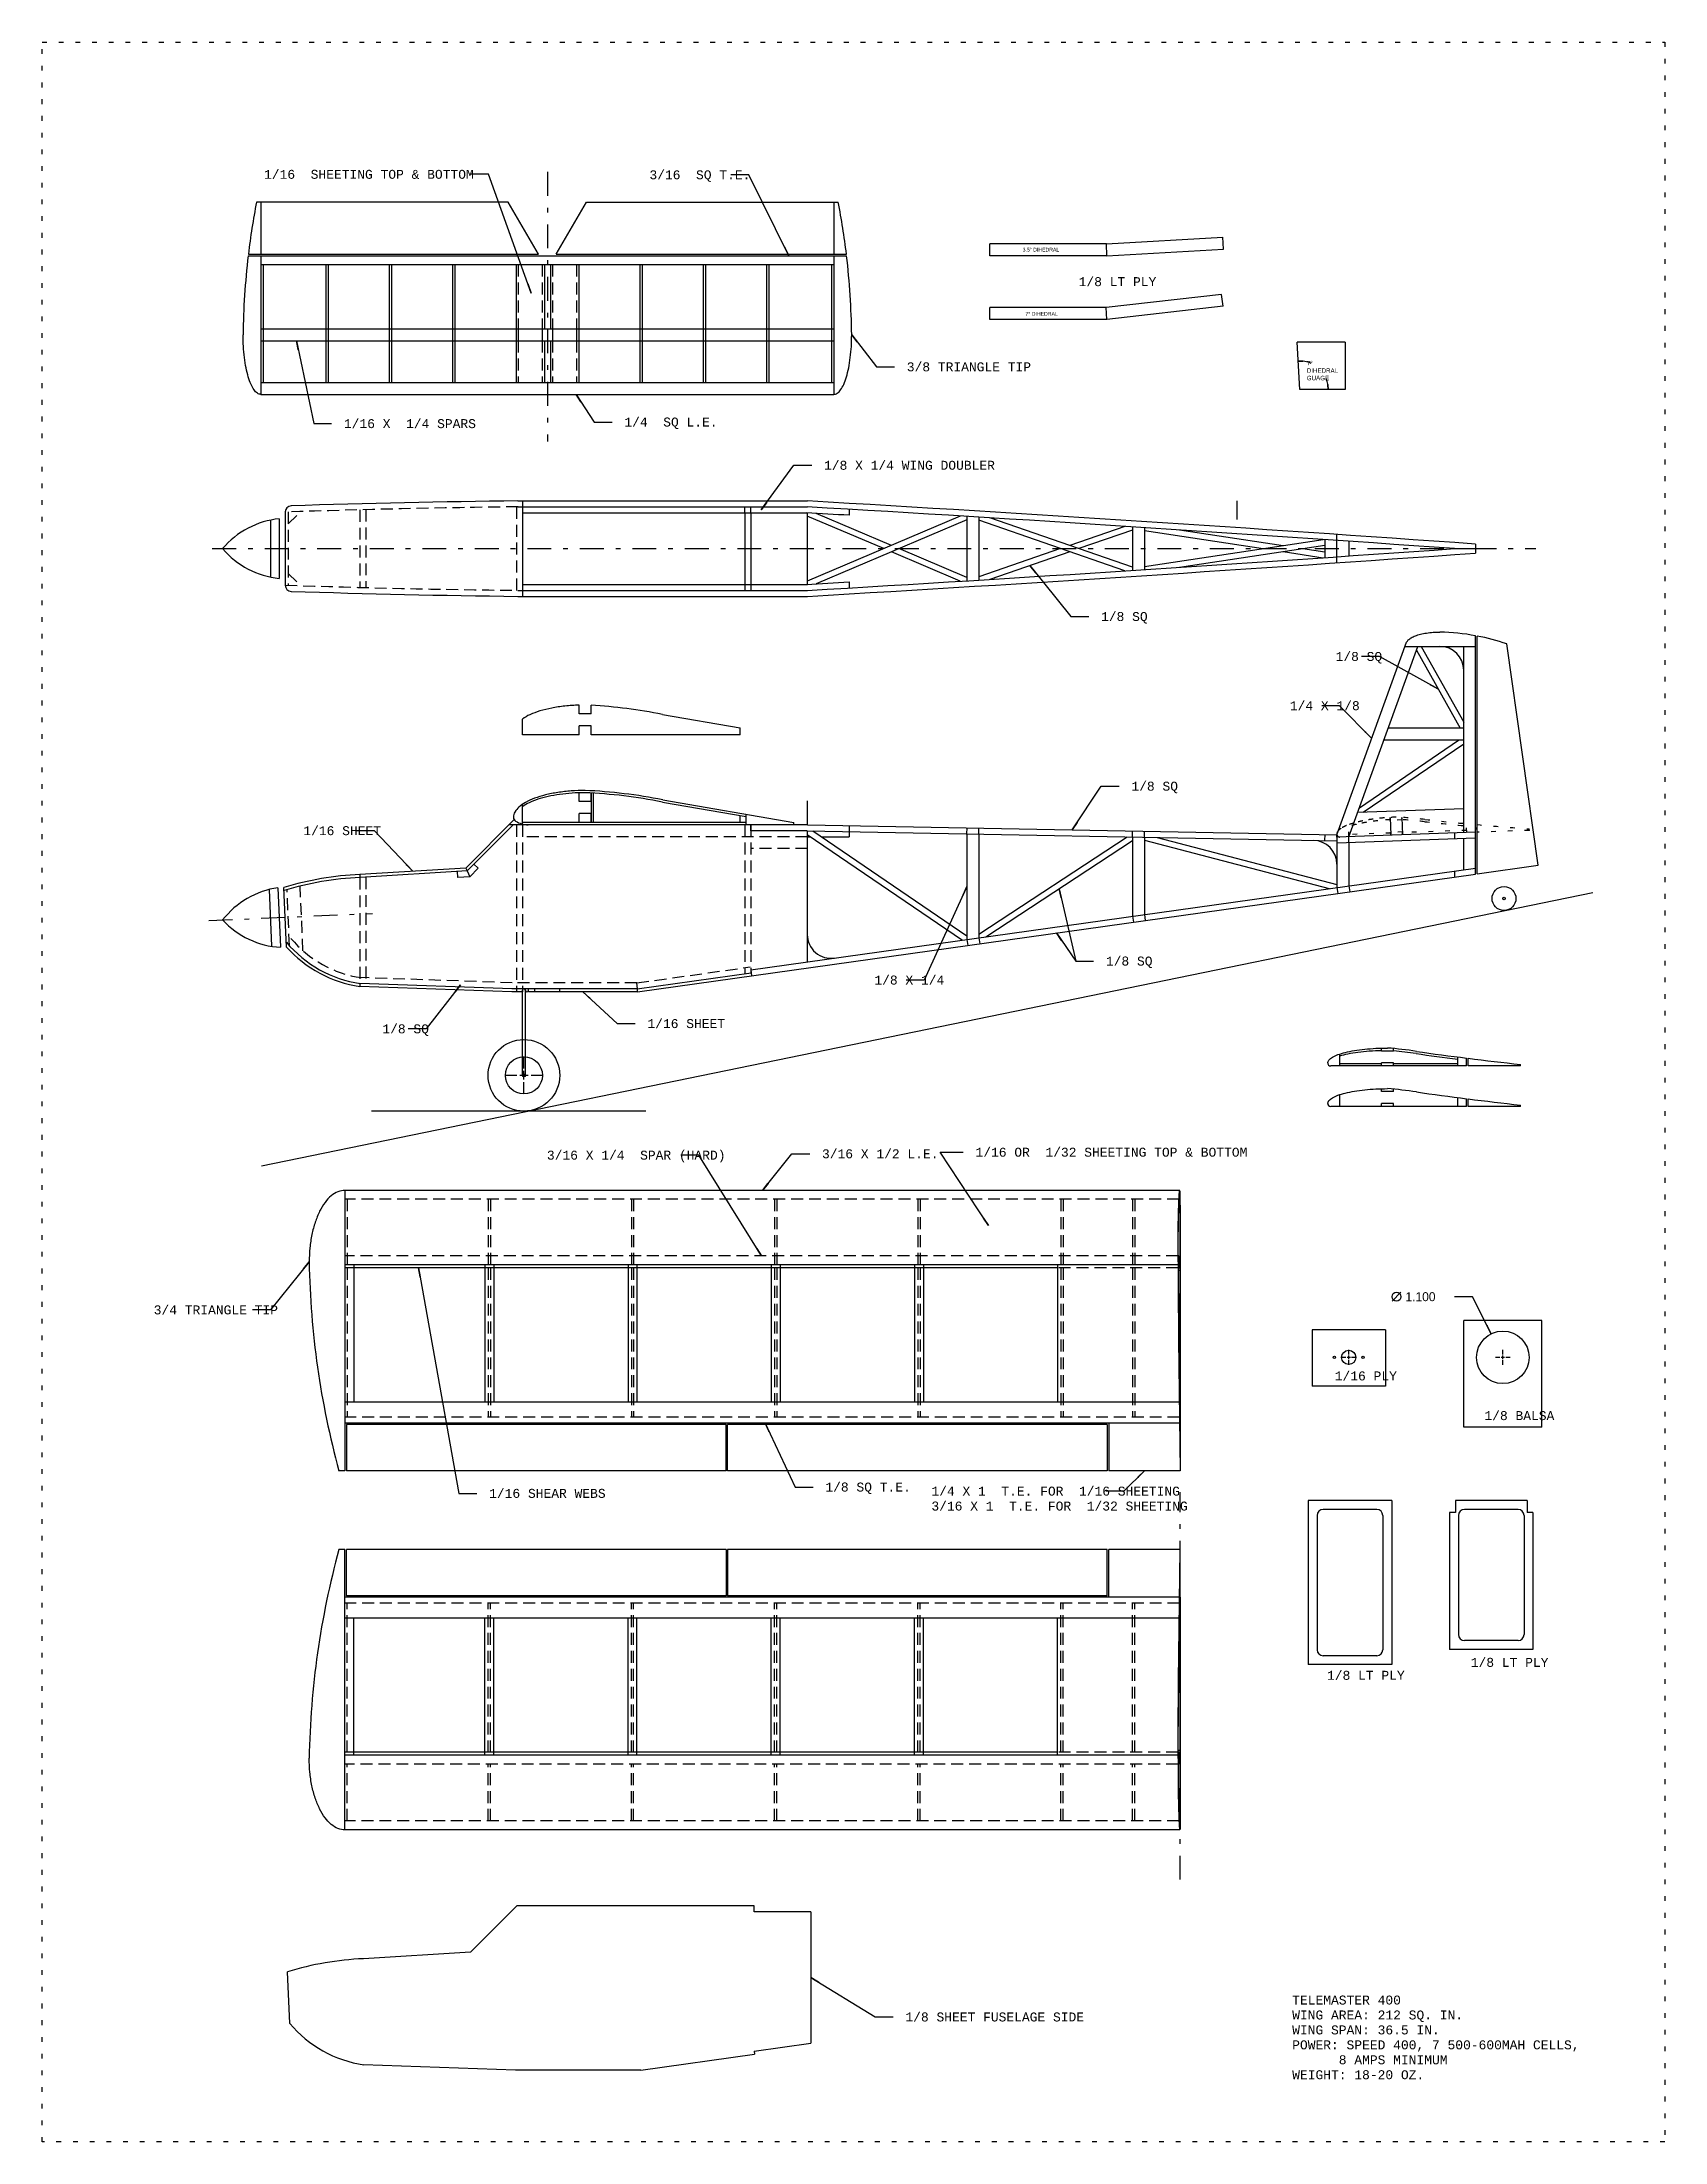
# Model space of a CAD drawing. Extents: x -91 to -57, y 7.8 to 51.8.
import ezdxf

# ---------------------------------------------------------------- set-up
doc = ezdxf.new("R2010")
doc.units = 0
doc.header["$MEASUREMENT"] = 0
for name, pattern in [('DASHDOT', [1, 0.5, -0.25, 0, -0.25]), ('DOT', [0.25, 0, -0.25]), ('HIDDEN', [0.375, 0.25, -0.125])]:
    doc.linetypes.add(name, pattern=pattern)
for name, color, linetype in [('1', 7, 'CONTINUOUS'), ('58', 7, 'CONTINUOUS'), ('60', 7, 'CONTINUOUS')]:
    doc.layers.add(name, color=color, linetype=linetype)
doc.styles.add('MONOTXT', font='MONOTXT', dxfattribs={"height": 0.2})

msp = doc.modelspace()

# ---------------------------------------------------------------- texts
at = {"layer": '1', "color": 4, "linetype": 'CONTINUOUS'}
for s, p in [('3.5%%d DIHEDRAL', (-70.480622, 47.384528)), ('7%%d DIHEDRAL', (-70.421449, 46.04002))]:
    msp.add_text(s, height=0.078, dxfattribs=at).set_placement(p)
at = {"layer": '60', "color": 3, "linetype": 'CONTINUOUS', "style": 'MONOTXT'}
for s, p in [(' 1/16  SHEETING TOP & BOTTOM', (-86.534496, 48.9075)), (' 3/16  SQ T.E.', (-78.461543, 48.897126)), (' 1/8 LT PLY', (-69.469646, 46.658783)), (' 3/8 TRIANGLE TIP', (-73.069728, 44.873465)), (' 1/16 X  1/4 SPARS', (-84.861689, 43.684177)), (' 1/4  SQ L.E.', (-78.985996, 43.717291)), (' 1/8 X 1/4 WING DOUBLER', (-74.803252, 42.811315)), (' 1/8 SQ', (-69.000465, 39.642252)), (' 1/8 SQ', (-64.087165, 38.805319)), (' 1/4 X 1/8 ', (-65.045059, 37.773933)), (' 1/8 SQ', (-68.364764, 36.087441)), (' 1/16 SHEET', (-85.711606, 35.155374)), (' 1/8 SQ', (-68.89837, 32.423319)), (' 1/8 X 1/4 ', (-73.748598, 32.02524)), (' 1/16 SHEET', (-78.503276, 31.113425)), (' 1/8 SQ', (-84.056469, 31.00313)), (' 1/16 OR  1/32 SHEETING TOP & BOTTOM', (-71.630394, 28.418441)), (' 3/16 X 1/4  SPAR (HARD)', (-80.609217, 28.356807)), (' 3/16 X 1/2 L.E.', (-74.846185, 28.385083)), (' 3/4 TRIANGLE TIP', (-88.846063, 25.114528)), (' 1/16 PLY', (-64.104516, 23.730815)), (' 1/8 BALSA', (-60.968665, 22.899717)), (' 1/8 SQ T.E.', (-74.775508, 21.402827)), (' 1/16 SHEAR WEBS', (-81.819594, 21.27037)), (' 3/16 X 1  T.E. FOR  1/32 SHEETING', (-72.554142, 21.004579)), (' 1/4 X 1  T.E. FOR  1/16 SHEETING', (-72.554142, 21.317575)), (' 1/8 LT PLY', (-64.266331, 17.458217)), (' 1/8 LT PLY', (-61.254618, 17.72963)), (' 1/8 SHEET FUSELAGE SIDE', (-73.098272, 10.299693))]:
    msp.add_text(s, height=0.188, dxfattribs=at).set_placement(p)
at = {"layer": '60', "color": 3, "linetype": 'CONTINUOUS'}
for s, height, p in [('7%%d', 0.094, (-64.527433, 44.998811)), ('DIHEDRAL', 0.094, (-64.527433, 44.842315)), ('GUAGE', 0.094, (-64.527433, 44.685815)), ('1.100', 0.188, (-62.460094, 25.390976))]:
    msp.add_text(s, height=height, dxfattribs=at).set_placement(p)
at = {"layer": '60', "color": 4, "linetype": 'CONTINUOUS', "style": 'MONOTXT'}
for s, p in [('TELEMASTER 400', (-64.833378, 10.654437)), ('WING AREA: 212 SQ. IN.', (-64.833378, 10.341437)), ('WING SPAN: 36.5 IN.', (-64.833378, 10.028437)), ('POWER: SPEED 400, 7 500-600MAH CELLS,', (-64.833378, 9.715437)), ('WEIGHT: 18-20 OZ.', (-64.833378, 9.089437)), ('      8 AMPS MINIMUM', (-64.833378, 9.402437))]:
    msp.add_text(s, height=0.188, dxfattribs=at).set_placement(p)

# ---------------------------------------------------------------- blocks, each defined once
blk = doc.blocks.new('CTR')
at = {"layer": '58', "color": 1, "linetype": 'CONTINUOUS'}
for p, q in [((-0.060709, 0), (-0.156756, 0)), ((0.035795, 0), (-0.034551, 0)), ((0, 0.05863), (0, 0.158535)), ((0, -0.035197), (0, 0.036976)), ((0.155291, 0), (0.060142, 0)), ((0, -0.153606), (0, -0.057748))]:
    blk.add_line(p, q, dxfattribs=at)
blk = doc.blocks.new('ARRW')
at = {"layer": '60', "color": 3, "linetype": 'CONTINUOUS'}
for p, q in [((-0.172768, 0.000004), (0, 0)), ((0, 0), (-0.171941, 0.000004)), ((0, 0), (-0.171941, 0.000004))]:
    blk.add_line(p, q, dxfattribs=at)
blk.add_lwpolyline([(-0.172768, 0.000004), (-0.172768, 0.000004), (0, 0)], close=True, dxfattribs=at)
blk.add_point((-0.172768, 0.000004), dxfattribs=at)
blk = doc.blocks.new('*U2')
at = {"layer": '1', "color": 4, "linetype": 'CONTINUOUS'}
for p, q in [((-5.876693, -0.298772), (-5.904378, -0.298772)), ((-5.878807, -4.986272), (-5.878807, -0.298772)), ((-5.875665, -0.421535), (-5.875665, -5.986272)), ((-5.908118, -1.486272), (-5.920551, -1.486272)), ((-5.908118, -1.736272), (-5.920268, -1.736272)), ((-5.920268, -1.736272), (-5.878807, -1.736272)), ((-5.908118, -1.736272), (-5.908118, -1.486272)), ((-5.89137, -1.736272), (-5.89137, -1.486272)), ((-5.878807, -1.486272), (-5.89137, -1.486272)), ((-5.878807, -1.736272), (-5.89137, -1.736272)), ((-5.920087, -1.783173), (-5.878807, -1.783173)), ((-5.910567, -3.239016), (-5.878807, -5.986272)), ((-5.907472, -3.231043), (-5.887181, -4.986272)), ((-5.875665, -4.986272), (-5.89037, -4.986272)), ((-5.878807, -4.861272), (-5.888622, -4.861272)), ((-5.875665, -5.986272), (-5.878807, -5.986272))]:
    blk.add_line(p, q, dxfattribs=at)
for points in [[(-5.923824, -1.611272, -0.001248), (-5.923101, -1.31889, -0.001351), (-5.92096, -1.037725, -0.001593), (-5.917483, -0.778562, -0.00208), (-5.912803, -0.551344, -0.003108), (-5.9071, -0.364787, -0.005724), (-5.900593, -0.226048, -0.016118), (-5.893531, -0.140448, -0.362485), (-5.886185, -0.111273, -0.362485)], [(-5.920682, -1.610218, -0.001129), (-5.92007, -1.339008, -0.001214), (-5.918265, -1.077367, -0.001411), (-5.915331, -0.834493, -0.001796), (-5.911371, -0.618922, -0.002571), (-5.906523, -0.438231, -0.004373), (-5.900959, -0.298772, -0.004373)], [(-5.880819, -0.155057, 0.00553), (-5.881604, -0.140063, 0.008233), (-5.882577, -0.127748, 0.015146), (-5.883696, -0.118618, 0.042289), (-5.884916, -0.11305, 0.355705), (-5.886185, -0.111275, 0.355705)], [(-5.875665, -0.421537, 0.003175), (-5.876251, -0.328403, 0.003411), (-5.877989, -0.238529, 0.003958), (-5.880819, -0.15506, 0.003958)], [(-5.923824, -1.611272, 0.001312), (-5.919317, -2.428993, 0.001337), (-5.910568, -3.239018, 0.001337)], [(-5.920685, -1.609246, 0.001312), (-5.916198, -2.423334, 0.001337), (-5.907488, -3.229759, 0.001337)]]:
    blk.add_lwpolyline(points, format="xyb", dxfattribs=at)
blk = doc.blocks.new('*U3')
at = {"layer": '1', "color": 4, "linetype": 'CONTINUOUS'}
for p, q in [((-5.910567, 3.239016), (-5.878807, 5.986272)), ((-5.875665, 5.986272), (-5.878807, 5.986272)), ((-5.875665, 0.421535), (-5.875665, 5.986272)), ((-5.907472, 3.231043), (-5.887181, 4.986272)), ((-5.875665, 4.986272), (-5.89037, 4.986272)), ((-5.878807, 4.861272), (-5.888622, 4.861272)), ((-5.878807, 4.986272), (-5.878807, 0.298772)), ((-5.920087, 1.783173), (-5.878807, 1.783173)), ((-5.908118, 1.486272), (-5.920551, 1.486272)), ((-5.908118, 1.736272), (-5.920268, 1.736272)), ((-5.920268, 1.736272), (-5.878807, 1.736272)), ((-5.908118, 1.736272), (-5.908118, 1.486272)), ((-5.89137, 1.736272), (-5.89137, 1.486272)), ((-5.878807, 1.736272), (-5.89137, 1.736272)), ((-5.878807, 1.486272), (-5.89137, 1.486272)), ((-5.876693, 0.298772), (-5.904378, 0.298772))]:
    blk.add_line(p, q, dxfattribs=at)
for points in [[(-5.923824, 1.611272, -0.001312), (-5.919317, 2.428993, -0.001337), (-5.910568, 3.239018, -0.001337)], [(-5.920685, 1.609246, -0.001312), (-5.916198, 2.423334, -0.001337), (-5.907488, 3.229759, -0.001337)], [(-5.923824, 1.611272, 0.001248), (-5.923101, 1.31889, 0.001351), (-5.92096, 1.037725, 0.001593), (-5.917483, 0.778562, 0.00208), (-5.912803, 0.551344, 0.003108), (-5.9071, 0.364787, 0.005724), (-5.900593, 0.226048, 0.016118), (-5.893531, 0.140448, 0.362485), (-5.886185, 0.111273, 0.362485)], [(-5.920682, 1.610218, 0.001129), (-5.92007, 1.339008, 0.001214), (-5.918265, 1.077367, 0.001411), (-5.915331, 0.834493, 0.001796), (-5.911371, 0.618922, 0.002571), (-5.906523, 0.438231, 0.004373), (-5.900959, 0.298772, 0.004373)], [(-5.880819, 0.155057, -0.00553), (-5.881604, 0.140063, -0.008233), (-5.882577, 0.127748, -0.015146), (-5.883696, 0.118618, -0.042289), (-5.884916, 0.11305, -0.355705), (-5.886185, 0.111275, -0.355705)], [(-5.875665, 0.421537, -0.003175), (-5.876251, 0.328403, -0.003411), (-5.877989, 0.238529, -0.003958), (-5.880819, 0.15506, -0.003958)]]:
    blk.add_lwpolyline(points, format="xyb", dxfattribs=at)
blk = doc.blocks.new('*U4')
at = {"layer": '1', "color": 4, "linetype": 'CONTINUOUS'}
for p, q in [((-88.086327, 34.276268), (-89.717327, 34.276268)), ((-89.717327, 32.042677), (-89.717327, 34.276268)), ((-88.086327, 32.042677), (-88.086327, 34.276268)), ((-88.086327, 32.042677), (-89.717327, 32.042677))]:
    blk.add_line(p, q, dxfattribs=at)
blk.add_circle((-88.901827, 33.503913), 0.55, dxfattribs=at)
at = {"layer": '58', "color": 1, "linetype": 'CONTINUOUS'}
blk.add_blockref('CTR', (-88.901827, 33.503913), dxfattribs=at)
blk = doc.blocks.new('*U5')
at = {"layer": '1', "color": 4, "linetype": 'CONTINUOUS'}
for p, q in [((-86.677819, 38.558169), (-86.677819, 35.120669)), ((-84.927819, 38.558169), (-86.677819, 38.558169)), ((-85.240315, 38.370669), (-86.365315, 38.370669)), ((-84.927819, 38.558169), (-84.927819, 35.120669)), ((-86.490315, 38.245669), (-86.490315, 35.433169)), ((-85.115315, 38.245669), (-85.115315, 35.433169)), ((-85.240315, 35.308169), (-86.365315, 35.308169)), ((-84.927819, 35.120669), (-86.677819, 35.120669))]:
    blk.add_line(p, q, dxfattribs=at)
for centre, start, end in [((-86.365317, 38.245669), 90, 180), ((-85.240317, 38.245669), 0, 90), ((-86.365317, 35.433169), 180, 270), ((-85.240317, 35.433169), 270, 0)]:
    blk.add_arc(centre, 0.125, start, end, dxfattribs=at)
blk = doc.blocks.new('*U6')
at = {"layer": '1', "color": 4, "linetype": 'CONTINUOUS'}
for p, q in [((-82.355402, 38.41285), (-83.855402, 38.41285)), ((-83.855402, 38.41285), (-83.855402, 38.16285)), ((-82.355402, 38.41285), (-82.355402, 38.16285)), ((-83.980402, 38.16285), (-83.980402, 35.291504)), ((-83.855402, 38.16285), (-83.980402, 38.16285)), ((-83.792906, 38.10035), (-83.792906, 35.604008)), ((-82.542906, 38.22535), (-83.667906, 38.22535)), ((-82.417906, 38.10035), (-82.417906, 35.604008)), ((-82.230402, 38.16285), (-82.355402, 38.16285)), ((-82.230402, 38.16285), (-82.230402, 35.291504)), ((-82.230402, 35.291504), (-83.980402, 35.291504)), ((-82.542906, 35.479008), (-83.667906, 35.479008))]:
    blk.add_line(p, q, dxfattribs=at)
for centre, start, end in [((-83.667904, 38.10035), 90, 180), ((-82.542904, 38.10035), 0, 90), ((-83.667904, 35.604006), 180, 270), ((-82.542904, 35.604006), 270, 0)]:
    blk.add_arc(centre, 0.125, start, end, dxfattribs=at)
blk = doc.blocks.new('*U7')
at = {"layer": '1', "color": 4, "linetype": 'CONTINUOUS'}
for p, q in [((-86.265791, 34.017524), (-86.213799, 32.826598)), ((-86.079732, 34.054646), (-86.025213, 32.805835))]:
    blk.add_line(p, q, dxfattribs=at)
for centre, start, end in [((-85.823008, 32.283042), 98.245381, 142.271706), ((-85.923866, 34.593071), 222.728292, 266.754617)]:
    blk.add_arc(centre, 1.790108, start, end, dxfattribs=at)
blk = doc.blocks.new('*U8')
at = {"layer": '1', "color": 4, "linetype": 'CONTINUOUS'}
for p, q in [((-84.699862, 37.748004), (-84.699866, 36.555945)), ((-84.512358, 37.776976), (-84.512366, 36.526976))]:
    blk.add_line(p, q, dxfattribs=at)
for centre, start, end in [((-84.333156, 35.995861), 95.745381, 139.771706), ((-84.333156, 38.308091), 220.228292, 264.254617)]:
    blk.add_arc(centre, 1.790108, start, end, dxfattribs=at)

# ---------------------------------------------------------------- linework, layer by layer
at = {"layer": '1', "color": 4, "linetype": 'CONTINUOUS'}
for p, q in [((-81.255465, 48.421346), (-86.530236, 48.421346)), ((-86.436488, 48.421346), (-86.436488, 47.327598)), ((-80.623988, 47.327598), (-81.255465, 48.421346)), ((-80.248988, 47.327598), (-79.617512, 48.421346)), ((-79.617512, 48.421346), (-74.34274, 48.421346)), ((-74.436488, 48.421346), (-74.436488, 47.327598)), ((-68.724031, 47.545752), (-71.166937, 47.545752)), ((-71.166937, 47.295752), (-71.166937, 47.545752)), ((-68.724031, 47.545752), (-66.285126, 47.684669)), ((-68.716937, 47.295752), (-68.724031, 47.545752)), ((-66.270902, 47.435075), (-66.285126, 47.684669)), ((-86.704724, 47.296346), (-74.168252, 47.296346)), ((-86.701004, 47.327598), (-80.623988, 47.327598)), ((-86.436488, 47.296346), (-86.436488, 44.390094)), ((-86.436488, 47.108846), (-74.436488, 47.108846)), ((-86.389591, 47.108846), (-86.389591, 45.765094)), ((-85.077087, 47.108846), (-85.077087, 45.765094)), ((-85.030189, 47.108846), (-85.030189, 45.765094)), ((-83.748988, 47.108846), (-83.748988, 45.765094)), ((-83.702087, 47.108846), (-83.702087, 45.765094)), ((-82.42089, 47.108846), (-82.42089, 45.765094)), ((-82.373988, 47.108846), (-82.373988, 45.765094)), ((-81.09274, 47.108846), (-81.09274, 45.765094)), ((-80.498988, 47.108846), (-80.498988, 45.765094)), ((-80.373988, 47.108846), (-80.373988, 45.765094)), ((-80.248988, 47.327598), (-74.171972, 47.327598)), ((-79.780236, 47.108846), (-79.780236, 45.765094)), ((-78.498988, 47.108846), (-78.498988, 45.765094)), ((-78.452087, 47.108846), (-78.452087, 45.765094)), ((-77.17089, 47.108846), (-77.17089, 45.765094)), ((-77.123988, 47.108846), (-77.123988, 45.765094)), ((-75.842787, 47.108846), (-75.842787, 45.765094)), ((-75.79589, 47.108846), (-75.79589, 45.765094)), ((-74.483386, 47.108846), (-74.483386, 45.765094)), ((-74.436488, 47.296346), (-74.436488, 44.390094)), ((-68.716937, 47.295752), (-71.166937, 47.295752)), ((-68.716937, 47.295752), (-66.270902, 47.435075)), ((-68.731181, 46.209803), (-71.166937, 46.209803)), ((-71.166937, 45.959803), (-71.166937, 46.209803)), ((-66.311177, 46.486374), (-68.731181, 46.209803)), ((-68.716937, 45.959803), (-68.731181, 46.209803)), ((-66.28278, 46.237992), (-68.716937, 45.959803)), ((-66.28278, 46.237992), (-66.311177, 46.486374)), ((-86.436488, 45.765094), (-74.436488, 45.765094)), ((-68.716937, 45.959803), (-71.166937, 45.959803)), ((-86.436488, 45.515094), (-74.436488, 45.515094)), ((-86.389591, 45.515094), (-86.389591, 44.640094)), ((-85.077087, 45.515094), (-85.077087, 44.640094)), ((-85.030189, 45.515094), (-85.030189, 44.640094)), ((-83.748988, 45.515094), (-83.748988, 44.640094)), ((-83.702087, 45.515094), (-83.702087, 44.640094)), ((-82.42089, 45.515094), (-82.42089, 44.640094)), ((-82.373988, 45.515094), (-82.373988, 44.640094)), ((-81.09274, 45.515094), (-81.09274, 44.640094)), ((-80.498988, 45.515094), (-80.498988, 44.640094)), ((-80.373988, 45.515094), (-80.373988, 44.640094)), ((-79.780236, 45.515094), (-79.780236, 44.640094)), ((-78.498988, 45.515094), (-78.498988, 44.640094)), ((-78.452087, 45.515094), (-78.452087, 44.640094)), ((-77.17089, 45.515094), (-77.17089, 44.640094)), ((-77.123988, 45.515094), (-77.123988, 44.640094)), ((-75.842787, 45.515094), (-75.842787, 44.640094)), ((-75.79589, 45.515094), (-75.79589, 44.640094)), ((-74.483386, 45.515094), (-74.483386, 44.640094)), ((-64.671622, 44.49426), (-64.73213, 45.483543)), ((-63.724933, 45.483543), (-64.73213, 45.483543)), ((-63.724933, 45.483543), (-63.724933, 44.49426)), ((-86.436488, 44.640094), (-74.436488, 44.640094)), ((-63.724933, 44.49426), (-64.671622, 44.49426)), ((-86.436488, 44.390094), (-74.436488, 44.390094)), ((-85.927591, 41.927854), (-85.927591, 40.390827)), ((-81.052591, 42.159339), (-74.990091, 42.159339)), ((-81.052591, 42.034339), (-74.990091, 42.034339)), ((-80.958843, 42.159339), (-80.958843, 40.159339)), ((-80.958843, 41.909339), (-74.990091, 41.909339)), ((-76.302591, 41.909339), (-76.302591, 40.409339)), ((-76.177591, 41.909339), (-76.177591, 40.409339)), ((-74.991244, 41.90898), (-74.991244, 40.409701)), ((-71.78663, 41.842173), (-74.991244, 40.47763)), ((-73.39026, 41.159339), (-74.991244, 41.841047)), ((-73.230724, 41.227272), (-74.806264, 41.898142)), ((-74.115091, 41.982606), (-74.115091, 41.857386)), ((-71.647205, 41.833614), (-71.647205, 40.485071)), ((-71.397205, 41.818213), (-71.397205, 40.500465)), ((-68.178165, 40.769835), (-71.164669, 41.803843)), ((-65.990091, 42.159339), (-65.990091, 41.772161)), ((-71.647205, 41.765681), (-74.806264, 40.420535)), ((-68.339201, 40.693307), (-71.397205, 41.752071)), ((-68.339201, 41.62537), (-69.494197, 41.22548)), ((-68.178165, 41.548843), (-69.303161, 41.159339)), ((-68.178165, 41.614984), (-68.178165, 40.703693)), ((-67.928165, 41.598815), (-67.928165, 40.719866)), ((-67.928165, 41.535602), (-65.443094, 41.159339)), ((-67.195614, 41.55111), (-65.025598, 41.222551)), ((-63.896339, 40.863067), (-63.896339, 41.455614)), ((-71.78663, 40.476508), (-73.230724, 41.091409)), ((-71.647205, 40.553), (-73.071189, 41.159339)), ((-69.685228, 41.159339), (-71.397205, 40.566606)), ((-69.494197, 41.093197), (-71.164669, 40.514835)), ((-67.928165, 40.783079), (-64.184091, 41.349965)), ((-67.195614, 40.767567), (-64.146339, 41.229256)), ((-65.025598, 41.096126), (-64.184091, 40.968717)), ((-64.608106, 41.159339), (-64.146339, 41.089425)), ((-64.146339, 41.347394), (-64.146339, 40.971291)), ((-63.646339, 41.313193), (-63.646339, 41.005488)), ((-61.435965, 41.159339), (-60.990091, 41.159339)), ((-60.990091, 41.253091), (-60.990091, 41.065591)), ((-81.052591, 40.284339), (-74.990091, 40.284339)), ((-81.052591, 40.159339), (-74.990091, 40.159339)), ((-80.958843, 40.409339), (-74.990091, 40.409339)), ((-74.115091, 40.461295), (-74.115091, 40.336079)), ((-63.897976, 35.16115), (-62.435248, 39.195807)), ((-60.990091, 34.340764), (-60.990091, 39.332709)), ((-60.958843, 34.345157), (-60.958843, 39.326831)), ((-59.682016, 34.524606), (-60.333843, 39.162551)), ((-63.645874, 35.123024), (-62.200217, 39.110598)), ((-62.466142, 39.110598), (-60.990091, 39.110598)), ((-62.228374, 39.032929), (-61.311713, 37.39487)), ((-62.128594, 39.110598), (-61.240091, 37.522858)), ((-61.240091, 35.207035), (-61.240091, 39.110598)), ((-79.771339, 37.694583), (-79.771339, 37.880169)), ((-79.521339, 37.694583), (-79.521339, 37.875862)), ((-80.958843, 37.257079), (-80.958843, 37.587713)), ((-79.521339, 37.694583), (-79.771339, 37.694583)), ((-79.521339, 37.444583), (-79.771339, 37.444583)), ((-79.771339, 37.257079), (-79.771339, 37.444583)), ((-79.521339, 37.257079), (-79.521339, 37.444583)), ((-78.026567, 37.684913), (-76.396339, 37.40361)), ((-76.396339, 37.257079), (-76.396339, 37.40361)), ((-79.771339, 37.257079), (-80.958843, 37.257079)), ((-76.396339, 37.257079), (-79.521339, 37.257079)), ((-63.42574, 35.730232), (-61.351031, 37.14487)), ((-63.345236, 35.633827), (-61.240091, 37.069224)), ((-61.240091, 37.14487), (-62.912874, 37.14487)), ((-61.240091, 37.39487), (-62.822236, 37.39487)), ((-80.958843, 35.388496), (-80.958843, 35.801787)), ((-79.771339, 35.857591), (-79.771339, 36.043181)), ((-79.521339, 35.857591), (-79.771339, 35.857591)), ((-79.521339, 35.857591), (-79.521339, 36.038874)), ((-79.521339, 36.038874), (-79.521339, 35.420094)), ((-79.474441, 36.036173), (-79.474441, 35.420094)), ((-78.026567, 35.847921), (-76.271339, 35.545055)), ((-78.018594, 35.894142), (-75.271339, 35.420094)), ((-61.240091, 35.707343), (-63.462169, 35.629748)), ((-81.132638, 35.480646), (-82.146339, 34.466945)), ((-81.151701, 35.373193), (-82.11889, 34.406004)), ((-74.990091, 35.373193), (-81.240091, 35.373193)), ((-76.271339, 35.420094), (-80.958843, 35.420094)), ((-79.521339, 35.607591), (-79.771339, 35.607591)), ((-79.771339, 35.420094), (-79.771339, 35.607591)), ((-79.521339, 35.420094), (-79.521339, 35.607591)), ((-76.396339, 35.420094), (-76.396339, 35.566622)), ((-76.271339, 35.373193), (-76.271339, 35.592646)), ((-76.177591, 35.248193), (-76.177591, 35.373193)), ((-74.991244, 35.248193), (-76.177591, 35.248193)), ((-75.271339, 35.373193), (-75.271339, 35.420094)), ((-74.991244, 35.248193), (-63.900366, 35.036173)), ((-74.991244, 35.248193), (-74.991244, 32.49926)), ((-74.990091, 35.373193), (-63.897976, 35.16115)), ((-74.877059, 35.246008), (-71.647205, 33.044866)), ((-74.115091, 35.231441), (-74.115091, 35.123193)), ((-60.990091, 35.215764), (-63.896339, 35.114276)), ((-62.781161, 35.465913), (-62.783287, 35.526811)), ((-62.783287, 35.526811), (-62.770256, 35.153598)), ((-62.770256, 35.153602), (-62.772437, 35.216063)), ((-62.531315, 35.474638), (-62.533126, 35.526567)), ((-62.533126, 35.526567), (-62.520409, 35.162327)), ((-62.520409, 35.162327), (-62.522591, 35.224787)), ((-74.991244, 35.172559), (-71.739213, 32.956303)), ((-74.990091, 35.123193), (-74.918807, 35.123193)), ((-74.696843, 35.123193), (-74.115091, 35.123193)), ((-71.647205, 35.184268), (-71.647205, 32.969236)), ((-71.397205, 35.179488), (-71.397205, 33.00437)), ((-71.397205, 33.079134), (-68.288819, 35.120063)), ((-71.252323, 33.024732), (-68.178165, 35.043181)), ((-68.178165, 35.117953), (-68.178165, 33.456776)), ((-67.928165, 35.113173), (-67.928165, 33.491913)), ((-67.928165, 35.048567), (-64.057, 34.035969)), ((-67.661713, 35.108079), (-63.896339, 34.12315)), ((-63.896339, 35.114276), (-63.896339, 35.161118)), ((-63.896339, 35.114276), (-63.896339, 34.058547)), ((-60.990091, 35.090693), (-63.891976, 34.989354)), ((-63.646339, 34.997933), (-63.646339, 34.093685)), ((-61.240091, 34.431858), (-61.240091, 35.081961)), ((-82.146339, 34.466945), (-84.365091, 34.331236)), ((-84.365091, 34.331236), (-84.365091, 34.268622)), ((-82.11889, 34.406004), (-84.361276, 34.268854)), ((-82.146339, 34.466945), (-82.11889, 34.406004)), ((-78.547776, 31.873193), (-60.990091, 34.340764)), ((-76.177591, 32.332528), (-60.990091, 34.466992)), ((-60.958843, 34.345157), (-59.682016, 34.524606)), ((-86.424291, 28.228835), (-58.537945, 33.955114)), ((-85.900331, 32.811287), (-85.95485, 34.060098)), ((-78.552146, 31.935693), (-76.16889, 32.270638)), ((-76.177591, 32.332528), (-76.160193, 32.208748)), ((-84.365091, 32.047043), (-84.365091, 31.984504)), ((-81.177591, 31.873193), (-84.365091, 31.984504)), ((-81.175409, 31.935654), (-84.362909, 32.046969)), ((-78.552146, 31.935693), (-81.177591, 31.935693)), ((-80.958843, 31.873193), (-81.177591, 31.873193)), ((-81.083843, 31.935693), (-81.083843, 31.873193)), ((-80.958843, 31.935693), (-80.958843, 31.873193)), ((-80.958843, 30.123193), (-80.958843, 31.904441)), ((-80.896339, 31.904441), (-80.896339, 31.935693)), ((-80.896339, 30.123193), (-80.896339, 31.904441)), ((-80.833843, 31.873193), (-80.833843, 31.935693)), ((-78.547776, 31.873193), (-80.833843, 31.873193)), ((-80.708843, 31.935693), (-80.708843, 31.873193)), ((-80.177591, 31.873193), (-80.177591, 31.935693)), ((-78.547776, 31.873193), (-78.547776, 31.935693)), ((-63.837146, 30.32026), (-63.837146, 30.570142)), ((-62.960374, 30.367161), (-63.837142, 30.367161)), ((-62.960374, 30.632764), (-62.960374, 30.693701)), ((-62.710374, 30.632764), (-62.960374, 30.632764)), ((-62.960374, 30.320264), (-62.960374, 30.382764)), ((-62.710374, 30.382764), (-62.960374, 30.382764)), ((-62.710374, 30.632764), (-62.71037, 30.684724)), ((-62.710374, 30.32026), (-62.710374, 30.382764)), ((-61.366622, 30.367165), (-62.71037, 30.367165)), ((-61.366622, 30.32026), (-61.366622, 30.507764)), ((-61.179126, 30.32026), (-61.179126, 30.483827)), ((-61.147854, 30.32026), (-61.147854, 30.479886)), ((-61.179126, 30.32026), (-64.024772, 30.32026)), ((-60.053441, 30.32026), (-61.147854, 30.32026)), ((-60.053441, 30.32026), (-60.053441, 30.351512)), ((-63.837146, 29.469165), (-63.837146, 29.719047)), ((-62.960374, 29.781665), (-62.960374, 29.842602)), ((-62.710374, 29.781665), (-62.960374, 29.781665)), ((-62.960374, 29.469165), (-62.960374, 29.531665)), ((-62.710374, 29.531665), (-62.960374, 29.531665)), ((-62.710374, 29.781665), (-62.71037, 29.83363)), ((-62.710374, 29.469165), (-62.710374, 29.531665)), ((-61.366622, 29.469165), (-61.366622, 29.656665)), ((-61.179126, 29.469165), (-61.179126, 29.632728)), ((-61.147854, 29.469165), (-61.147854, 29.628787)), ((-60.053441, 29.469165), (-60.053441, 29.500413)), ((-78.374043, 29.373193), (-84.117551, 29.373193)), ((-61.179126, 29.469165), (-64.024772, 29.469165)), ((-60.053441, 29.469165), (-61.147854, 29.469165)), ((-67.187268, 27.71328), (-84.676799, 27.71328)), ((-84.676799, 27.71328), (-84.676799, 21.83828)), ((-84.676799, 26.33828), (-84.676799, 26.08828)), ((-67.224764, 26.15078), (-84.676799, 26.15078)), ((-69.747098, 26.08828), (-84.676799, 26.08828)), ((-84.489299, 26.15078), (-84.489299, 23.27578)), ((-81.747098, 26.15078), (-81.747098, 23.27578)), ((-81.559598, 26.15078), (-81.559598, 23.27578)), ((-78.747098, 26.15078), (-78.747098, 23.27578)), ((-78.559598, 26.15078), (-78.559598, 23.27578)), ((-75.747098, 26.15078), (-75.747098, 23.27578)), ((-75.559598, 26.15078), (-75.559598, 23.27578)), ((-72.747098, 26.15078), (-72.747098, 23.27578)), ((-72.559598, 26.15078), (-72.559598, 23.27578)), ((-69.747098, 26.15078), (-69.747098, 23.27578)), ((-62.880902, 24.78965), (-64.417902, 24.78965)), ((-64.417902, 24.78965), (-64.417902, 23.610886)), ((-62.880902, 24.78965), (-62.880902, 23.610886)), ((-62.880902, 23.610886), (-64.417902, 23.610886)), ((-67.196559, 23.27578), (-84.676799, 23.27578)), ((-67.191504, 22.83828), (-84.676799, 22.83828)), ((-84.645551, 22.807031), (-84.645551, 21.83828)), ((-76.692449, 22.807031), (-84.645551, 22.807031)), ((-76.692449, 21.83828), (-76.692449, 22.807031)), ((-76.66115, 21.83828), (-76.66115, 22.807031)), ((-68.708047, 22.807031), (-76.66115, 22.807031)), ((-68.708047, 22.807031), (-68.708047, 21.83828)), ((-68.676799, 22.83828), (-68.676799, 21.83828)), ((-84.676799, 21.83828), (-84.801799, 21.83828)), ((-76.692449, 21.83828), (-84.645551, 21.83828)), ((-68.708047, 21.83828), (-76.66115, 21.83828)), ((-67.176799, 21.83828), (-68.676799, 21.83828)), ((-84.676799, 20.188839), (-84.801799, 20.188839)), ((-84.676799, 14.313839), (-84.676799, 20.188839)), ((-84.645551, 19.220087), (-84.645551, 20.188839)), ((-76.692449, 20.188839), (-84.645551, 20.188839)), ((-76.692449, 20.188839), (-76.692449, 19.220087)), ((-76.66115, 20.188839), (-76.66115, 19.220087)), ((-68.708047, 20.188839), (-76.66115, 20.188839)), ((-68.708047, 19.220087), (-68.708047, 20.188839)), ((-68.676799, 19.188839), (-68.676799, 20.188839)), ((-67.176799, 20.188839), (-68.676799, 20.188839)), ((-67.191504, 19.188839), (-84.676799, 19.188839)), ((-76.692449, 19.220087), (-84.645551, 19.220087)), ((-68.708047, 19.220087), (-76.66115, 19.220087)), ((-67.196559, 18.751339), (-84.676799, 18.751339)), ((-84.489299, 15.876339), (-84.489299, 18.751339)), ((-81.747098, 15.876339), (-81.747098, 18.751339)), ((-81.559598, 15.876339), (-81.559598, 18.751339)), ((-78.747098, 15.876339), (-78.747098, 18.751339)), ((-78.559598, 15.876339), (-78.559598, 18.751339)), ((-75.747098, 15.876339), (-75.747098, 18.751339)), ((-75.559598, 15.876339), (-75.559598, 18.751339)), ((-72.747098, 15.876339), (-72.747098, 18.751339)), ((-72.559598, 15.876339), (-72.559598, 18.751339)), ((-69.747098, 15.876339), (-69.747098, 18.751339)), ((-84.676799, 15.688839), (-84.676799, 15.938839)), ((-69.747098, 15.938839), (-84.676799, 15.938839)), ((-67.224764, 15.876339), (-84.676799, 15.876339)), ((-67.187268, 14.313839), (-84.676799, 14.313839)), ((-81.079346, 12.718988), (-82.046535, 11.751799)), ((-76.105236, 12.718988), (-81.079346, 12.718988)), ((-76.105236, 12.593988), (-76.105236, 12.718988)), ((-74.91889, 12.593988), (-76.105236, 12.593988)), ((-74.91889, 12.593988), (-74.91889, 9.845055)), ((-82.046535, 11.751799), (-84.288921, 11.61465)), ((-85.832362, 10.257528), (-85.879681, 11.341437)), ((-76.105236, 9.678323), (-74.91889, 9.845051)), ((-81.103055, 9.281449), (-84.290555, 9.392764)), ((-78.479791, 9.281488), (-81.105236, 9.281488)), ((-78.479791, 9.281488), (-76.096535, 9.616433)), ((-76.105236, 9.678323), (-76.096535, 9.616433))]:
    msp.add_line(p, q, dxfattribs=at)
at = {"layer": '1', "color": 4, "linetype": 'HIDDEN'}
for p, q in [((-81.045839, 47.108846), (-81.045839, 45.765094)), ((-80.54589, 47.108846), (-80.54589, 45.765094)), ((-80.327087, 47.108846), (-80.327087, 45.765094)), ((-79.827138, 47.108846), (-79.827138, 45.765094)), ((-86.389591, 45.765094), (-86.389591, 45.515094)), ((-85.077087, 45.765094), (-85.077087, 45.515094)), ((-85.030189, 45.765094), (-85.030189, 45.515094)), ((-83.748988, 45.765094), (-83.748988, 45.515094)), ((-83.702087, 45.765094), (-83.702087, 45.515094)), ((-82.42089, 45.765094), (-82.42089, 45.515094)), ((-82.373988, 45.765094), (-82.373988, 45.515094)), ((-81.09274, 45.765094), (-81.09274, 45.515094)), ((-81.045839, 45.765094), (-81.045839, 45.515094)), ((-80.54589, 45.765094), (-80.54589, 45.515094)), ((-80.327087, 45.765094), (-80.327087, 45.515094)), ((-79.827138, 45.765094), (-79.827138, 45.515094)), ((-79.780236, 45.765094), (-79.780236, 45.515094)), ((-78.498988, 45.765094), (-78.498988, 45.515094)), ((-78.452087, 45.765094), (-78.452087, 45.515094)), ((-77.17089, 45.765094), (-77.17089, 45.515094)), ((-77.123988, 45.765094), (-77.123988, 45.515094)), ((-75.842787, 45.765094), (-75.842787, 45.515094)), ((-75.79589, 45.765094), (-75.79589, 45.515094)), ((-74.483386, 45.765094), (-74.483386, 45.515094)), ((-81.045839, 45.515094), (-81.045839, 44.640094)), ((-80.54589, 45.515094), (-80.54589, 44.640094)), ((-80.327087, 45.515094), (-80.327087, 44.640094)), ((-79.827138, 45.515094), (-79.827138, 44.640094)), ((-85.865091, 41.92776), (-85.865091, 40.390921)), ((-85.865091, 41.677626), (-85.615091, 41.92776)), ((-84.365091, 41.971795), (-84.365091, 40.346882)), ((-84.240091, 41.975024), (-84.240091, 40.343654)), ((-81.083843, 42.033965), (-81.083843, 40.284717)), ((-76.302591, 41.909339), (-76.302591, 42.034339)), ((-76.177591, 41.909339), (-76.177591, 42.034339)), ((-85.865091, 40.641055), (-85.615091, 40.390921)), ((-76.302591, 40.409339), (-76.302591, 40.284339)), ((-76.177591, 40.409339), (-76.177591, 40.284339)), ((-81.083843, 35.373193), (-81.083843, 31.935693)), ((-80.958843, 35.373193), (-80.958843, 31.935693)), ((-76.302591, 35.373193), (-76.302591, 32.25185)), ((-76.177591, 35.373193), (-76.177591, 32.269417)), ((-74.115091, 35.356465), (-74.115091, 35.231441)), ((-71.647205, 35.184268), (-71.644815, 35.309244)), ((-71.397205, 35.179488), (-71.394815, 35.304465)), ((-68.178165, 35.117949), (-68.175776, 35.242925)), ((-67.928165, 35.113169), (-67.925776, 35.238146)), ((-61.435992, 35.200193), (-61.435992, 35.075122)), ((-74.990091, 35.123193), (-80.958843, 35.123193)), ((-74.990091, 34.873193), (-76.177591, 34.873193)), ((-64.146339, 35.040874), (-64.143949, 35.16585)), ((-63.646339, 34.997933), (-63.648728, 35.122909)), ((-82.31352, 34.268866), (-82.321154, 34.393634)), ((-82.11889, 34.406004), (-82.063988, 34.284126)), ((-82.063984, 34.284126), (-81.887213, 34.460909)), ((-81.887213, 34.460906), (-81.975602, 34.549295)), ((-61.435992, 34.404323), (-61.435992, 34.278094)), ((-85.838866, 32.836476), (-85.890283, 34.014118)), ((-85.555945, 32.733752), (-85.615091, 34.088374)), ((-84.365091, 34.268622), (-84.365091, 32.047043)), ((-84.240091, 34.276268), (-84.240091, 32.042677)), ((-82.063988, 34.284126), (-82.31352, 34.268866)), ((-63.896339, 34.058547), (-63.878941, 33.934764)), ((-63.646339, 34.093681), (-63.628941, 33.969898)), ((-68.178165, 33.456776), (-68.160768, 33.332992)), ((-67.928165, 33.491913), (-67.910768, 33.36813)), ((-71.397205, 33.00437), (-71.379807, 32.880587)), ((-71.647205, 32.969236), (-71.629807, 32.845453)), ((-81.171047, 32.060579), (-84.358547, 32.17189)), ((-78.56089, 32.060693), (-76.186291, 32.394421)), ((-78.56089, 32.060693), (-81.177591, 32.060693)), ((-78.547776, 31.935693), (-78.56089, 32.060693)), ((-67.205512, 27.52578), (-84.676799, 27.52578)), ((-84.629898, 27.52578), (-84.629898, 26.08828)), ((-81.676799, 27.52578), (-81.676799, 26.08828)), ((-81.629898, 27.52578), (-81.629898, 26.08828)), ((-78.676799, 27.52578), (-78.676799, 26.08828)), ((-78.629898, 27.52578), (-78.629898, 26.08828)), ((-75.676799, 27.52578), (-75.676799, 26.08828)), ((-75.629898, 27.52578), (-75.629898, 26.08828)), ((-72.676799, 27.52578), (-72.676799, 26.08828)), ((-72.629898, 27.52578), (-72.629898, 26.08828)), ((-69.676799, 27.52578), (-69.676799, 26.08828)), ((-69.629898, 27.52578), (-69.629898, 26.08828)), ((-68.176799, 27.52578), (-68.176799, 26.08828)), ((-68.129898, 27.52578), (-68.129898, 26.08828)), ((-67.224811, 26.33828), (-84.676799, 26.33828)), ((-84.629898, 26.08828), (-84.629898, 22.96328)), ((-81.676799, 26.08828), (-81.676799, 22.96328)), ((-81.629898, 26.08828), (-81.629898, 22.96328)), ((-78.676799, 26.08828), (-78.676799, 22.96328)), ((-78.629898, 26.08828), (-78.629898, 22.96328)), ((-75.676799, 26.08828), (-75.676799, 22.96328)), ((-75.629898, 26.08828), (-75.629898, 22.96328)), ((-72.676799, 26.08828), (-72.676799, 22.96328)), ((-72.629898, 26.08828), (-72.629898, 22.96328)), ((-67.224547, 26.08828), (-69.747098, 26.08828)), ((-69.676799, 26.08828), (-69.676799, 22.96328)), ((-69.629898, 26.08828), (-69.629898, 22.96328)), ((-68.176799, 26.08828), (-68.176799, 22.96328)), ((-68.129898, 26.08828), (-68.129898, 22.96328)), ((-67.192945, 22.96328), (-84.676799, 22.96328)), ((-67.192945, 19.063839), (-84.676799, 19.063839)), ((-84.629898, 15.938839), (-84.629898, 19.063839)), ((-81.676799, 15.938839), (-81.676799, 19.063839)), ((-81.629898, 15.938839), (-81.629898, 19.063839)), ((-78.676799, 15.938839), (-78.676799, 19.063839)), ((-78.629898, 15.938839), (-78.629898, 19.063839)), ((-75.676799, 15.938839), (-75.676799, 19.063839)), ((-75.629898, 15.938839), (-75.629898, 19.063839)), ((-72.676799, 15.938839), (-72.676799, 19.063839)), ((-72.629898, 15.938839), (-72.629898, 19.063839)), ((-69.676799, 15.938839), (-69.676799, 19.063839)), ((-69.629898, 15.938839), (-69.629898, 19.063839)), ((-68.176799, 15.938839), (-68.176799, 19.063839)), ((-68.129898, 15.938839), (-68.129898, 19.063839)), ((-67.224547, 15.938839), (-69.747098, 15.938839)), ((-67.224811, 15.688839), (-84.676799, 15.688839)), ((-84.629898, 14.501339), (-84.629898, 15.688839)), ((-81.676799, 14.501339), (-81.676799, 15.688839)), ((-81.629898, 14.501339), (-81.629898, 15.688839)), ((-78.676799, 14.501339), (-78.676799, 15.688839)), ((-78.629898, 14.501339), (-78.629898, 15.688839)), ((-75.676799, 14.501339), (-75.676799, 15.688839)), ((-75.629898, 14.501339), (-75.629898, 15.688839)), ((-72.676799, 14.501339), (-72.676799, 15.688839)), ((-72.629898, 14.501339), (-72.629898, 15.688839)), ((-69.676799, 14.501339), (-69.676799, 15.688839)), ((-69.629898, 14.501339), (-69.629898, 15.688839)), ((-68.176799, 14.501339), (-68.176799, 15.688839)), ((-68.129898, 14.501339), (-68.129898, 15.688839)), ((-67.205512, 14.501339), (-84.676799, 14.501339))]:
    msp.add_line(p, q, dxfattribs=at)
at = {"layer": '1', "color": 4, "linetype": 'DASHDOT'}
msp.add_line((-74.990091, 35.373193), (-74.990091, 36.075559), dxfattribs=at)
at = {"layer": '1', "color": 4, "linetype": 'DOT'}
for p, q in [((-63.646492, 35.123), (-63.655213, 35.372732)), ((-62.77189, 35.200472), (-63.648126, 35.169874)), ((-62.531315, 35.474638), (-62.781161, 35.465913)), ((-62.522591, 35.224787), (-62.772437, 35.216063)), ((-61.17911, 35.256094), (-62.522043, 35.209197)), ((-61.177476, 35.20922), (-61.18402, 35.396606)), ((-60.990091, 35.215764), (-60.995799, 35.379228)), ((-60.958843, 35.216858), (-60.964409, 35.376386)), ((-59.865091, 35.255051), (-60.958843, 35.216858)), ((-59.865091, 35.255051), (-59.866181, 35.286283))]:
    msp.add_line(p, q, dxfattribs=at)
msp.add_lwpolyline([(-91.02348, 51.774055), (-57.02348, 51.774055), (-57.02348, 7.774055), (-91.02348, 7.774055)], close=True, dxfattribs=at)
at = {"layer": '1', "color": 4, "linetype": 'CONTINUOUS'}
for points in [[(-86.436488, 44.390096, -0.147426), (-86.509647, 44.414115, -0.089861), (-86.579994, 44.485247, -0.05125), (-86.644827, 44.600759, -0.032649), (-86.701653, 44.756213, -0.023411), (-86.748289, 44.945634, -0.018552), (-86.782943, 45.161742, -0.016008), (-86.804283, 45.396234, -0.014902), (-86.811488, 45.640096, -0.014902)], [(-74.436488, 44.390096, 0.147426), (-74.363329, 44.414115, 0.089861), (-74.292982, 44.485247, 0.05125), (-74.228149, 44.600759, 0.032649), (-74.171323, 44.756213, 0.023411), (-74.124687, 44.945634, 0.018552), (-74.090033, 45.161742, 0.016008), (-74.068694, 45.396234, 0.014902), (-74.061488, 45.640096, 0.014902)], [(-62.435248, 39.195808, -0.105294), (-62.401497, 39.245174, -0.064468), (-62.339999, 39.291074, -0.041367), (-62.253333, 39.331582, -0.029419), (-62.145136, 39.364999, -0.023096), (-62.019947, 39.389923, -0.019792), (-61.883017, 39.405309, -0.018359), (-61.740091, 39.41051, -0.018359)], [(-79.771341, 37.880169, 0.019137), (-80.06792, 37.859902, 0.02137), (-80.346286, 37.818316, 0.025974), (-80.594412, 37.757207, 0.034721), (-80.801581, 37.679217, 0.051592), (-80.958841, 37.587713, 0.051592)], [(-79.646341, 36.091992, 0.018601), (-79.938722, 36.081202, 0.019895), (-80.219887, 36.049245, 0.02283), (-80.47905, 35.997347, 0.028277), (-80.706268, 35.9275, 0.038098), (-80.892825, 35.842382, 0.055978), (-81.031565, 35.745259, 0.086763), (-81.117164, 35.639857, 0.122251), (-81.146339, 35.53022, 0.122251)], [(-79.647395, 36.045092, 0.016834), (-79.918605, 36.03596, 0.017926), (-80.180245, 36.009024, 0.020382), (-80.423119, 35.965232, 0.024886), (-80.63869, 35.906122, 0.032903), (-80.819381, 35.833772, 0.047444), (-80.958841, 35.750725, 0.047444)], [(-64.087146, 30.382762, -0.169797), (-64.063093, 30.443727, -0.08914), (-63.99186, 30.50235, -0.046243), (-63.876184, 30.556377, -0.028237), (-63.72051, 30.603732, -0.019842), (-63.530821, 30.642595, -0.015563), (-63.314407, 30.671473, -0.013357), (-63.079583, 30.689256, -0.012405), (-62.835375, 30.695261, -0.012405)], [(-63.837145, 30.530335, -0.027805), (-63.667395, 30.574866, -0.018809), (-63.457741, 30.610184, -0.014617), (-63.218239, 30.634595, -0.012689), (-62.960374, 30.646928, -0.012689)], [(-64.087146, 29.531665, -0.169797), (-64.063093, 29.592631, -0.08914), (-63.99186, 29.651254, -0.046243), (-63.876184, 29.705281, -0.028237), (-63.72051, 29.752636, -0.019842), (-63.530821, 29.791499, -0.015563), (-63.314407, 29.820377, -0.013357), (-63.079583, 29.83816, -0.012405), (-62.835375, 29.844165, -0.012405)], [(-84.676799, 27.71328, 0.094941), (-84.823117, 27.684457, 0.078462), (-84.963812, 27.599099, 0.059206), (-85.093477, 27.460484, 0.044721), (-85.207129, 27.27394, 0.035319), (-85.300401, 27.046635, 0.029561), (-85.369709, 26.787305, 0.026278), (-85.412388, 26.505915, 0.024788), (-85.426799, 26.21328, 0.024788)], [(-84.676799, 14.313839, -0.094941), (-84.823117, 14.342661, -0.078462), (-84.963812, 14.428019, -0.059206), (-85.093477, 14.566634, -0.044721), (-85.207129, 14.753178, -0.035319), (-85.300401, 14.980483, -0.029561), (-85.369709, 15.239813, -0.026278), (-85.412388, 15.521203, -0.024788), (-85.426799, 15.813839, -0.024788)]]:
    msp.add_lwpolyline(points, format="xyb", dxfattribs=at)
at = {"layer": '1', "color": 4, "linetype": 'DOT'}
for points in [[(-63.898522, 35.17674, -0.169797), (-63.876611, 35.238508, -0.08914), (-63.807468, 35.299581, -0.046243), (-63.693748, 35.357612, -0.028237), (-63.539821, 35.410371, -0.019842), (-63.351604, 35.455831, -0.015563), (-63.136329, 35.492244, -0.013357), (-62.902269, 35.518211, -0.012405), (-62.658419, 35.532734, -0.012405)], [(-63.653823, 35.332948, -0.027805), (-63.485731, 35.383377, -0.018809), (-63.277437, 35.42599, -0.014617), (-63.038933, 35.458744, -0.012689), (-62.781656, 35.480068, -0.012689)]]:
    msp.add_lwpolyline(points, format="xyb", dxfattribs=at)
at = {"layer": '1', "color": 4, "linetype": 'CONTINUOUS'}
for centre, radius in [((-60.396091, 33.828772), 0.25), ((-60.396091, 33.828772), 0.027102), ((-80.927591, 30.123193), 0.75), ((-80.927591, 30.123193), 0.387833), ((-80.927591, 30.123193), 0.03125), ((-63.949402, 24.21365), 0.025), ((-63.649402, 24.21365), 0.14926), ((-63.349402, 24.21365), 0.025)]:
    msp.add_circle(centre, radius, dxfattribs=at)
for centre, radius, start, end in [((-71.174423, 45.463666), 15.63806, 169.097783, 173.154533), ((-89.698553, 45.463666), 15.63806, 6.845467, 10.902217), ((-71.174423, 45.463666), 15.63806, 173.269836, 179.353569), ((-89.698553, 45.463666), 15.63806, 0.646431, 6.730164), ((-85.800591, 41.927854), 0.127, 91.852672, 179.999997), ((-78.371814, -187.734328), 229.909298, 90.668092, 91.852672), ((-140.801614, -1083.106284), 1126.938486, 86.607542, 86.65285), ((-140.801614, -1083.106284), 1127.063486, 85.961997, 86.65285), ((-140.801614, -1083.106284), 1127.188486, 85.939725, 86.65285), ((-140.801614, 1165.424966), 1127.063486, 273.34715, 274.038003), ((-140.801614, 1165.424966), 1127.188486, 273.34715, 274.060275), ((-85.800591, 40.390827), 0.127, 180.000003, 268.147328), ((-78.371814, 270.053009), 229.909298, 268.147328, 269.331908), ((-140.801614, 1165.424966), 1126.938486, 273.34715, 273.392458), ((-61.855459, 34.6446), 4.767306, 79.541603, 88.613308), ((-61.855459, 34.6446), 4.767306, 71.386783, 79.159442), ((-61.740091, 38.610598), 0.5, 0, 90), ((-80.102157, 27.384227), 10.507701, 78.614575, 86.831342), ((-80.102157, 25.547238), 10.554601, 78.614575, 87.524825), ((-80.102157, 25.547238), 10.507701, 78.614575, 87.524825), ((-81.052591, 35.529443), 0.09375, 179.525206, 237.79465), ((-80.836075, 35.873193), 0.5, 237.79465, 270), ((-64.396341, 34.545562), 0.5, 0, 88.904967), ((-84.074889, 27.833536), 6.504179, 92.557258, 106.800458), ((-84.074889, 27.833536), 6.441679, 92.557258, 106.9422), ((-74.491244, 33.074443), 0.5, 180, 277.999878), ((-83.989117, 34.52141), 2.502115, 220.040392, 261.570039), ((-83.989117, 34.52141), 2.564615, 221.821686, 261.570039), ((-80.927591, 31.904443), 0.03125, 0, 180), ((-80.865091, 31.904443), 0.03125, 180, 0), ((-64.024645, 30.382763), 0.062501, 177.426306, 269.882647), ((-63.410131, 23.096555), 7.620369, 81.103342, 85.678831), ((-63.410131, 23.096555), 7.573469, 81.103342, 84.698544), ((-52.878179, 96.250932), 66.335799, 261.888428, 262.648175), ((-52.878179, 96.250932), 66.288899, 261.888428, 262.806322), ((-52.878179, 96.250932), 66.288899, 262.833561, 263.786), ((-64.024645, 29.531666), 0.062501, 177.426306, 269.882647), ((-63.410131, 22.245459), 7.620369, 81.103342, 85.678831), ((-52.878179, 95.399836), 66.288899, 261.888428, 262.806322), ((-52.878179, 95.399836), 66.288899, 262.833561, 263.786), ((-67.775676, 26.502726), 17.653496, 180.939461, 195.320744), ((-67.775676, 15.524392), 17.653496, 164.679256, 179.060539), ((-84.002534, 5.179331), 6.441679, 92.557258, 106.942183), ((-83.916763, 11.867206), 2.502115, 220.040333, 261.570039)]:
    msp.add_arc(centre, radius, start, end, dxfattribs=at)
at = {"layer": '1', "color": 4, "linetype": 'HIDDEN'}
for centre, radius, start, end in [((-78.371814, -187.734328), 229.784298, 90.668092, 91.884342), ((-78.371814, 270.053009), 229.784298, 268.115658, 269.331908), ((-83.989117, 34.52141), 2.377115, 220.040392, 261.570039)]:
    msp.add_arc(centre, radius, start, end, dxfattribs=at)
at = {"layer": '1', "color": 4, "linetype": 'DOT'}
for centre, radius, start, end in [((-62.967634, 27.918598), 7.620369, 83.103342, 87.678831), ((-62.967634, 27.918598), 7.573469, 83.103342, 86.698544), ((-54.995149, 101.395972), 66.335799, 263.888428, 264.648175), ((-54.995149, 101.395972), 66.288899, 263.888428, 264.806322), ((-54.995149, 101.395972), 66.288899, 264.833561, 265.786), ((-63.836059, 35.178921), 0.062501, 179.426178, 271.882519)]:
    msp.add_arc(centre, radius, start, end, dxfattribs=at)
at = {"layer": '58', "color": 1, "linetype": 'DASHDOT'}
for p, q in [((-80.436488, 49.052902), (-80.436488, 43.405319)), ((-87.45585, 41.159339), (-59.731378, 41.159339)), ((-87.529756, 33.36574), (-84.098878, 33.515535)), ((-67.176799, 13.270831), (-67.176799, 21.387142))]:
    msp.add_line(p, q, dxfattribs=at)
at = {"layer": '60', "color": 3, "linetype": 'CONTINUOUS'}
for p, q in [((-81.667961, 49.0015), (-82.043961, 49.0015)), ((-80.772579, 46.513492), (-81.667961, 49.0015)), ((-76.215165, 48.991126), (-76.591165, 48.991126)), ((-75.380213, 47.296346), (-76.215165, 48.991126)), ((-85.693461, 45.515248), (-85.331689, 43.778177)), ((-74.061488, 45.640094), (-73.539728, 44.967465)), ((-73.539728, 44.967465), (-73.163728, 44.967465)), ((-79.835854, 44.390319), (-79.455996, 43.811291)), ((-85.331689, 43.778177), (-84.955689, 43.778177)), ((-79.455996, 43.811291), (-79.079996, 43.811291)), ((-75.96061, 41.968925), (-75.273252, 42.905315)), ((-75.273252, 42.905315), (-74.897252, 42.905315)), ((-70.329433, 40.804016), (-69.470465, 39.736252)), ((-69.470465, 39.736252), (-69.094465, 39.736252)), ((-63.007276, 38.899319), (-63.383276, 38.899319)), ((-61.770043, 38.213898), (-63.007276, 38.899319)), ((-63.839343, 37.867933), (-64.215343, 37.867933)), ((-63.166614, 37.17848), (-63.839343, 37.867933)), ((-69.444031, 35.267173), (-68.834764, 36.181441)), ((-68.834764, 36.181441), (-68.458764, 36.181441)), ((-84.058835, 35.249374), (-84.434835, 35.249374)), ((-83.255717, 34.399091), (-84.058835, 35.249374)), ((-71.647205, 34.076752), (-72.542882, 32.11924)), ((-69.715244, 34.033957), (-69.36837, 32.517319)), ((-69.768933, 33.106976), (-69.36837, 32.517319)), ((-69.36837, 32.517319), (-68.99237, 32.517319)), ((-82.253039, 32.019945), (-82.976579, 31.09713)), ((-79.690811, 31.873193), (-78.973276, 31.207425)), ((-72.542882, 32.11924), (-72.918882, 32.11924)), ((-82.976579, 31.09713), (-83.352579, 31.09713)), ((-78.973276, 31.207425), (-78.597276, 31.207425)), ((-77.262213, 28.450807), (-77.638213, 28.450807)), ((-75.950803, 26.33828), (-77.262213, 28.450807)), ((-75.932031, 27.71328), (-75.316185, 28.479083)), ((-75.316185, 28.479083), (-74.940185, 28.479083)), ((-72.100394, 28.512441), (-71.724394, 28.512441)), ((-85.426799, 26.21328), (-86.237008, 25.208528)), ((-83.136224, 26.08828), (-82.289594, 21.36437)), ((-62.742094, 25.390976), (-62.554094, 25.578976)), ((-86.237008, 25.208528), (-86.613008, 25.208528)), ((-61.058976, 25.484976), (-61.434976, 25.484976)), ((-60.66722, 24.705122), (-61.058976, 25.484976)), ((-75.876114, 22.83828), (-75.245508, 21.496827)), ((-67.926799, 21.83828), (-68.363701, 21.411575)), ((-82.289594, 21.36437), (-81.913594, 21.36437)), ((-75.245508, 21.496827), (-74.869508, 21.496827)), ((-68.363701, 21.411575), (-68.739701, 21.411575)), ((-74.91889, 11.21952), (-73.568272, 10.393693)), ((-73.568272, 10.393693), (-73.192272, 10.393693))]:
    msp.add_line(p, q, dxfattribs=at)
msp.add_lwpolyline([(-71.195972, 26.974413), (-72.208925, 28.512441), (-72.100394, 28.512441)], dxfattribs=at)
msp.add_circle((-62.648094, 25.484976), 0.094, dxfattribs=at)
for start, end in [(66.425389, 93.500128), (0, 21.627256)]:
    msp.add_arc((-64.671622, 44.494262), 0.594611, start, end, dxfattribs=at)

# ---------------------------------------------------------------- block references
at = {"layer": '1', "color": 4, "linetype": 'CONTINUOUS'}
for name, p in [('*U8', (-1.540228, 4.007362)), ('*U7', (0, 0)), ('*U2', (-61.301134, 27.824551)), ('*U4', (28.481496, -9.290264)), ('*U5', (22.179575, -17.344823)), ('*U6', (22.441689, -17.199504)), ('*U3', (-61.301134, 14.202567))]:
    msp.add_blockref(name, p, dxfattribs=at)
at = {"layer": '58', "color": 1, "linetype": 'CONTINUOUS', "xscale": 2.5, "yscale": 2.5}
msp.add_blockref('CTR', (-80.927591, 30.123193), dxfattribs=at)
at = {"layer": '58', "color": 1, "linetype": 'CONTINUOUS'}
msp.add_blockref('CTR', (-63.649402, 24.21365), dxfattribs=at)
at = {"layer": '60', "color": 3, "linetype": 'CONTINUOUS'}
for p, xscale, yscale, rotation in [((-75.380213, 47.296346), 1.088166, 1.30343, 296.227651), ((-80.772579, 46.513492), 1.088166, 1.30343, 289.792741), ((-85.693461, 45.515248), 1.088166, 1.30343, 101.764555), ((-74.061488, 45.640094), 1.088166, 1.30343, 127.800776), ((-64.707921, 45.087764), 0.544083, 0.6517149999999999, 178.966555), ((-64.077012, 44.49426), 0.544083, 0.6517149999999999, 274.533574), ((-79.835854, 44.390319), 1.088166, 1.30343, 123.265995), ((-75.96061, 41.968925), 1.088166, 1.30343, 233.719415), ((-70.329433, 40.804016), 1.088166, 1.30343, 128.815132), ((-61.770043, 38.213898), 1.088166, 1.30343, 331.013739), ((-63.166614, 37.17848), 1.088166, 1.30343, 314.296577), ((-69.444031, 35.267173), 1.088166, 1.30343, 236.3205240000001), ((-83.255717, 34.399091), 1.088166, 1.30343, 313.366009), ((-71.647205, 34.076752), 1.088166, 1.30343, 65.41311), ((-69.715244, 34.033957), 1.088166, 1.30343, 102.882683), ((-69.768933, 33.106976), 1.088166, 1.30343, 124.188844), ((-82.253039, 32.019945), 1.088166, 1.30343, 51.901537), ((-79.690811, 31.873193), 1.088166, 1.30343, 137.143195), ((-75.932031, 27.71328), 1.088166, 1.30343, 231.194324), ((-71.195972, 26.974413), 1.088166, 1.30343, 303.369103), ((-75.950803, 26.33828), 1.088166, 1.30343, 301.831077), ((-85.426799, 26.21328), 1.088166, 1.30343, 51.11810100000001), ((-83.136224, 26.08828), 1.088166, 1.30343, 100.160818), ((-60.66722, 24.705122), 1.088166, 1.30343, 296.672474), ((-75.876114, 22.83828), 1.088166, 1.30343, 115.177792), ((-67.926799, 21.83828), 1.088166, 1.30343, 44.323524), ((-74.91889, 11.21952), 1.088166, 1.30343, 148.556567)]:
    msp.add_blockref('ARRW', p, dxfattribs=dict(at, xscale=xscale, yscale=yscale, rotation=rotation))

msp.set_redraw_order([(e.dxf.handle, doc.entitydb.next_handle()) for e in msp.query("TEXT MTEXT ATTDEF DIMENSION ARC_DIMENSION")])  # texts and dimensions are drawn at this point

doc.saveas('drawing.dxf')
